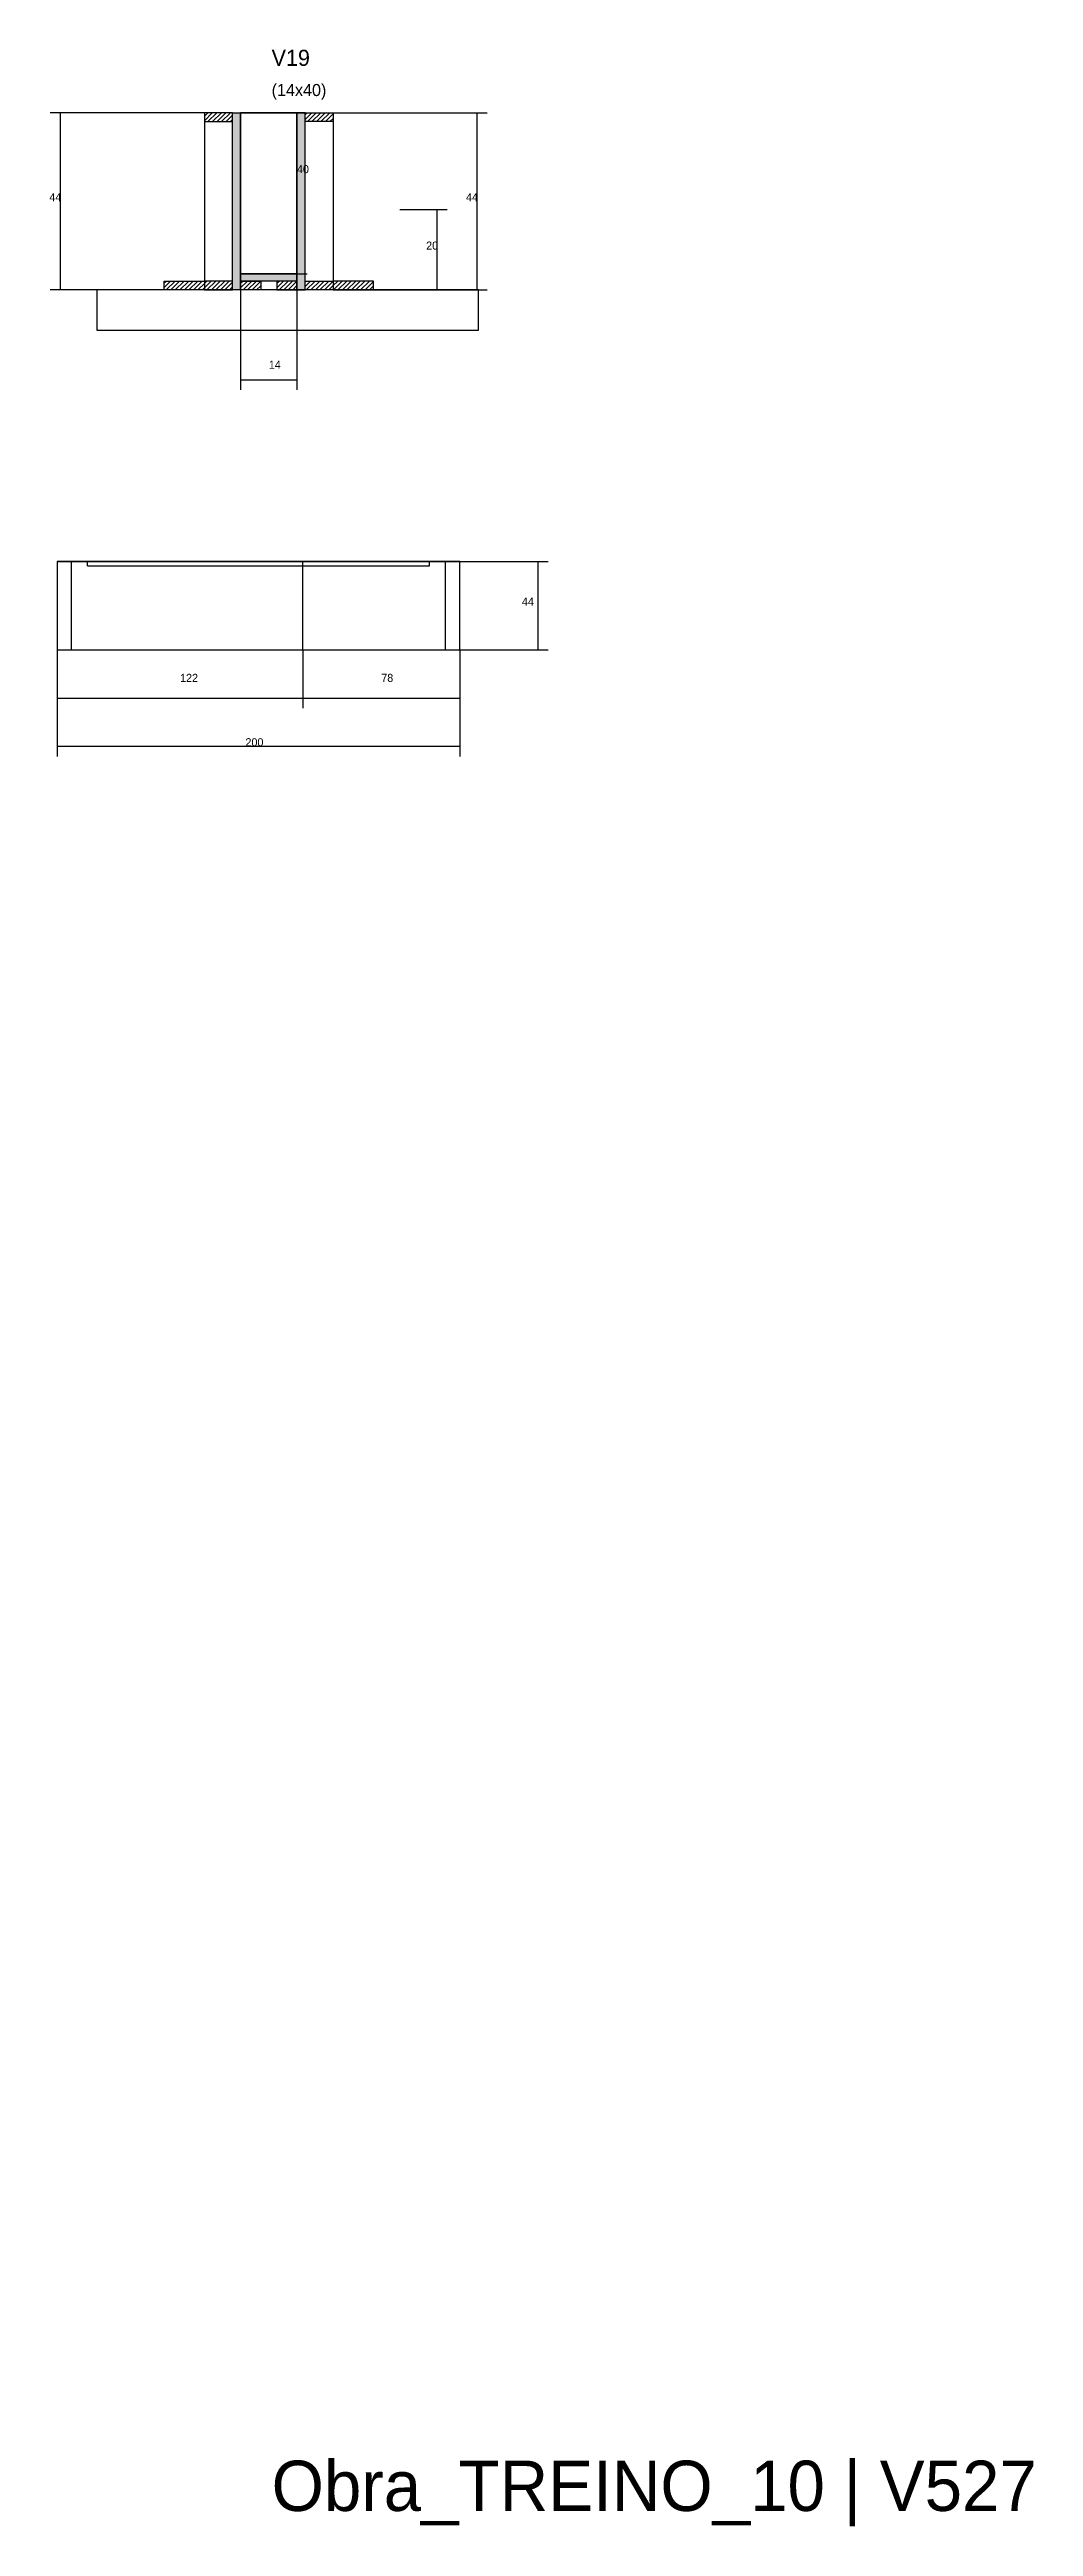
# Model space of a CAD drawing. Header units: metres. Extents: x -2848 to 21926, y -45195 to 1016.
# Drawn here: x 6290 to 6779, y -23218 to -21987 of the extents above; entities that cross this region are included whole.
import ezdxf

# ---------------------------------------------------------------- set-up
doc = ezdxf.new("R2010")
doc.units = ezdxf.units.M
for name, color, linetype in [('CONCRETO', 251, 'Continuous'), ('COTA', 241, 'Continuous'), ('Cota Seção (2x)', 4, 'Continuous'), ('Hachura', 253, 'Continuous'), ('LABEL_ID', 3, 'Continuous'), ('Madeira', 126, 'Continuous'), ('Painéis', 200, 'Continuous'), ('SARR_2.2x7', 40, 'Continuous'), ('Texto Seção', 7, 'Continuous')]:
    doc.layers.add(name, color=color, linetype=linetype)

msp = doc.modelspace()

# ---------------------------------------------------------------- texts
at = {"layer": 'COTA'}
for s, p in [('44', (6289.5, -22062.3)), ('44', (6496.6, -22062.3)), ('20', (6476.8, -22086.3)), ('14', (6398.6, -22145.5)), ('44', (6524.4, -22263.2)), ('122', (6354.5, -22301.1)), ('78', (6454.5, -22301.1)), ('200', (6387, -22333.1))]:
    msp.add_text(s, height=4, dxfattribs=at).set_placement(p)
at = {"layer": 'Cota Seção (2x)'}
msp.add_text('40', height=4, dxfattribs=at).set_placement((6412.6, -22048.3))
at = {"layer": 'LABEL_ID'}
msp.add_text('Obra_TREINO_10 | V527', height=25, dxfattribs=at).set_placement((6400, -23210))
at = {"layer": 'Texto Seção'}
for s, height, p in [('V19', 8, (6400, -21995)), ('(14x40)', 6, (6400, -22010))]:
    msp.add_text(s, height=height, dxfattribs=at).set_placement(p)

# ---------------------------------------------------------------- hatches: boundary and pattern name
at = {"layer": 'Hachura'}
h = msp.add_hatch(dxfattribs=at)
h.set_pattern_fill('ANSI31', scale=0.5)
h.paths.add_polyline_path([(6380.6, -22022.7), (6380.6, -22018.3), (6380.6, -22018.3), (6366.6, -22018.3), (6366.6, -22018.3), (6366.6, -22022.7), (6366.6, -22022.7), (6380.6, -22022.7)])
h = msp.add_hatch(color=8, dxfattribs=at)
h.dxf.hatch_style = 1
h.paths.add_polyline_path([(6380.6, -22018.3), (6384.6, -22018.3), (6384.6, -22018.3), (6384.6, -22106.3), (6384.6, -22106.3), (6380.6, -22106.3), (6380.6, -22106.3), (6380.6, -22018.3)])
h = msp.add_hatch(color=8, dxfattribs=at)
h.dxf.hatch_style = 1
h.paths.add_polyline_path([(6416.6, -22018.3), (6412.6, -22018.3), (6412.6, -22018.3), (6412.6, -22106.3), (6412.6, -22106.3), (6416.6, -22106.3), (6416.6, -22106.3), (6416.6, -22018.3)])
h = msp.add_hatch(dxfattribs=at)
h.set_pattern_fill('ANSI31', scale=0.5)
h.paths.add_polyline_path([(6416.6, -22022.7), (6416.6, -22018.3), (6416.6, -22018.3), (6430.6, -22018.3), (6430.6, -22018.3), (6430.6, -22022.7), (6430.6, -22022.7), (6416.6, -22022.7)])
h = msp.add_hatch(dxfattribs=at)
h.set_pattern_fill('ANSI31', scale=0.5)
h.paths.add_polyline_path([(6346.6, -22106.3), (6346.6, -22101.9), (6346.6, -22101.9), (6366.6, -22101.9), (6366.6, -22101.9), (6366.6, -22106.3), (6366.6, -22106.3), (6346.6, -22106.3)])
h = msp.add_hatch(dxfattribs=at)
h.set_pattern_fill('ANSI31', scale=0.5)
h.paths.add_polyline_path([(6380.6, -22106.3), (6380.6, -22101.9), (6380.6, -22101.9), (6366.6, -22101.9), (6366.6, -22101.9), (6366.6, -22106.3), (6366.6, -22106.3), (6380.6, -22106.3)])
h = msp.add_hatch(color=8, dxfattribs=at)
h.dxf.hatch_style = 1
h.paths.add_polyline_path([(6384.6, -22101.9), (6384.6, -22098.3), (6384.6, -22098.3), (6412.6, -22098.3), (6412.6, -22098.3), (6412.6, -22101.9), (6412.6, -22101.9), (6384.6, -22101.9)])
h = msp.add_hatch(dxfattribs=at)
h.set_pattern_fill('ANSI31', scale=0.5)
h.paths.add_polyline_path([(6384.6, -22106.3), (6384.6, -22101.9), (6384.6, -22101.9), (6394.6, -22101.9), (6394.6, -22101.9), (6394.6, -22106.3), (6394.6, -22106.3), (6384.6, -22106.3)])
h = msp.add_hatch(dxfattribs=at)
h.set_pattern_fill('ANSI31', scale=0.5)
h.paths.add_polyline_path([(6412.6, -22106.3), (6412.6, -22101.9), (6412.6, -22101.9), (6402.6, -22101.9), (6402.6, -22101.9), (6402.6, -22106.3), (6402.6, -22106.3), (6412.6, -22106.3)])
h = msp.add_hatch(dxfattribs=at)
h.set_pattern_fill('ANSI31', scale=0.5)
h.paths.add_polyline_path([(6416.6, -22106.3), (6416.6, -22101.9), (6416.6, -22101.9), (6430.6, -22101.9), (6430.6, -22101.9), (6430.6, -22106.3), (6430.6, -22106.3), (6416.6, -22106.3)])
h = msp.add_hatch(dxfattribs=at)
h.set_pattern_fill('ANSI31', scale=0.5)
h.paths.add_polyline_path([(6450.6, -22106.3), (6450.6, -22101.9), (6450.6, -22101.9), (6430.6, -22101.9), (6430.6, -22101.9), (6430.6, -22106.3), (6430.6, -22106.3), (6450.6, -22106.3)])

# ---------------------------------------------------------------- linework, layer by layer
at = {"layer": 'CONCRETO'}
for points in [[(6384.6, -22018.3), (6384.6, -22018.3), (6384.6, -22018.3), (6384.6, -22018.3), (6412.6, -22018.3), (6412.6, -22018.3), (6412.6, -22018.3), (6412.6, -22098.3), (6384.6, -22098.3), (6384.6, -22018.3)], [(6384.6, -22098.3), (6412.6, -22098.3), (6412.6, -22018.3), (6384.6, -22018.3)]]:
    msp.add_lwpolyline(points, close=True, dxfattribs=at)
at = {"layer": 'COTA'}
for p, q in [((6366.6, -22018.3), (6290, -22018.3)), ((6295, -22106.3), (6295, -22018.3)), ((6430.6, -22018.3), (6507.1, -22018.3)), ((6502.1, -22106.3), (6502.1, -22018.3)), ((6463.8, -22066.3), (6487.3, -22066.3)), ((6482.3, -22106.3), (6482.3, -22066.3)), ((6384.6, -22101.9), (6384.6, -22156)), ((6412.6, -22101.9), (6412.6, -22156)), ((6346.6, -22106.3), (6290, -22106.3)), ((6450.6, -22106.3), (6507.1, -22106.3)), ((6463.8, -22106.3), (6487.3, -22106.3)), ((6384.6, -22151), (6412.6, -22151)), ((6493.5, -22241.2), (6537.5, -22241.2)), ((6532.5, -22285.2), (6532.5, -22241.2)), ((6293.5, -22285.2), (6293.5, -22338.1)), ((6293.5, -22285.2), (6293.5, -22314.2)), ((6415.5, -22285.2), (6415.5, -22314.2)), ((6415.5, -22285.2), (6415.5, -22314.2)), ((6493.5, -22285.2), (6493.5, -22338.1)), ((6493.5, -22285.2), (6537.5, -22285.2)), ((6493.5, -22285.2), (6493.5, -22314.2)), ((6293.5, -22309.2), (6415.5, -22309.2)), ((6415.5, -22309.2), (6493.5, -22309.2)), ((6293.5, -22333.1), (6493.5, -22333.1))]:
    msp.add_line(p, q, dxfattribs=at)
at = {"layer": 'Cota Seção (2x)'}
for p, q in [((6412.6, -22098.3), (6412.6, -22018.3)), ((6412.6, -22018.3), (6417.6, -22018.3)), ((6412.6, -22098.3), (6417.6, -22098.3))]:
    msp.add_line(p, q, dxfattribs=at)
at = {"layer": 'Madeira'}
for points in [[(6380.6, -22022.7), (6380.6, -22018.3), (6366.6, -22018.3), (6366.6, -22022.7)], [(6380.6, -22018.3), (6366.6, -22018.3), (6366.6, -22106.3), (6380.6, -22106.3)], [(6416.6, -22022.7), (6416.6, -22018.3), (6430.6, -22018.3), (6430.6, -22022.7)], [(6416.6, -22018.3), (6430.6, -22018.3), (6430.6, -22106.3), (6416.6, -22106.3)], [(6346.6, -22106.3), (6346.6, -22101.9), (6366.6, -22101.9), (6366.6, -22106.3)], [(6380.6, -22106.3), (6380.6, -22101.9), (6366.6, -22101.9), (6366.6, -22106.3)], [(6384.6, -22106.3), (6384.6, -22101.9), (6394.6, -22101.9), (6394.6, -22106.3)], [(6412.6, -22106.3), (6412.6, -22101.9), (6402.6, -22101.9), (6402.6, -22106.3)], [(6416.6, -22106.3), (6416.6, -22101.9), (6430.6, -22101.9), (6430.6, -22106.3)], [(6450.6, -22106.3), (6450.6, -22101.9), (6430.6, -22101.9), (6430.6, -22106.3)], [(6313.2, -22126.3), (6502.8, -22126.3), (6502.8, -22106.3), (6313.2, -22106.3)]]:
    msp.add_lwpolyline(points, close=True, dxfattribs=at)
at = {"layer": 'Painéis'}
for p, q in [((6384.6, -22106.3), (6384.6, -22018.3)), ((6412.6, -22106.3), (6412.6, -22018.3)), ((6384.6, -22098.3), (6412.6, -22098.3)), ((6384.6, -22101.9), (6384.6, -22098.3)), ((6412.6, -22101.9), (6412.6, -22098.3)), ((6293.5, -22241.2), (6493.5, -22241.2)), ((6415.5, -22285.2), (6415.5, -22241.2)), ((6493.5, -22285.2), (6493.5, -22241.2))]:
    msp.add_line(p, q, dxfattribs=at)
for points in [[(6380.6, -22018.3), (6384.6, -22018.3), (6384.6, -22106.3), (6380.6, -22106.3)], [(6416.6, -22018.3), (6412.6, -22018.3), (6412.6, -22106.3), (6416.6, -22106.3)], [(6384.6, -22101.9), (6384.6, -22098.3), (6412.6, -22098.3), (6412.6, -22101.9)], [(6293.5, -22285.2), (6493.5, -22285.2), (6493.5, -22241.2), (6293.5, -22241.2)]]:
    msp.add_lwpolyline(points, close=True, dxfattribs=at)
at = {"layer": 'SARR_2.2x7'}
for p, q in [((6300.5, -22285.2), (6300.5, -22241.2)), ((6308.5, -22243.4), (6308.5, -22241.2)), ((6308.5, -22243.4), (6415.5, -22243.4)), ((6415.5, -22243.4), (6478.5, -22243.4)), ((6478.5, -22243.4), (6478.5, -22241.2)), ((6486.5, -22285.2), (6486.5, -22241.2))]:
    msp.add_line(p, q, dxfattribs=at)

msp.set_redraw_order([(e.dxf.handle, doc.entitydb.next_handle()) for e in msp.query("TEXT MTEXT ATTDEF DIMENSION ARC_DIMENSION")])  # texts and dimensions are drawn at this point

doc.saveas('drawing.dxf')
